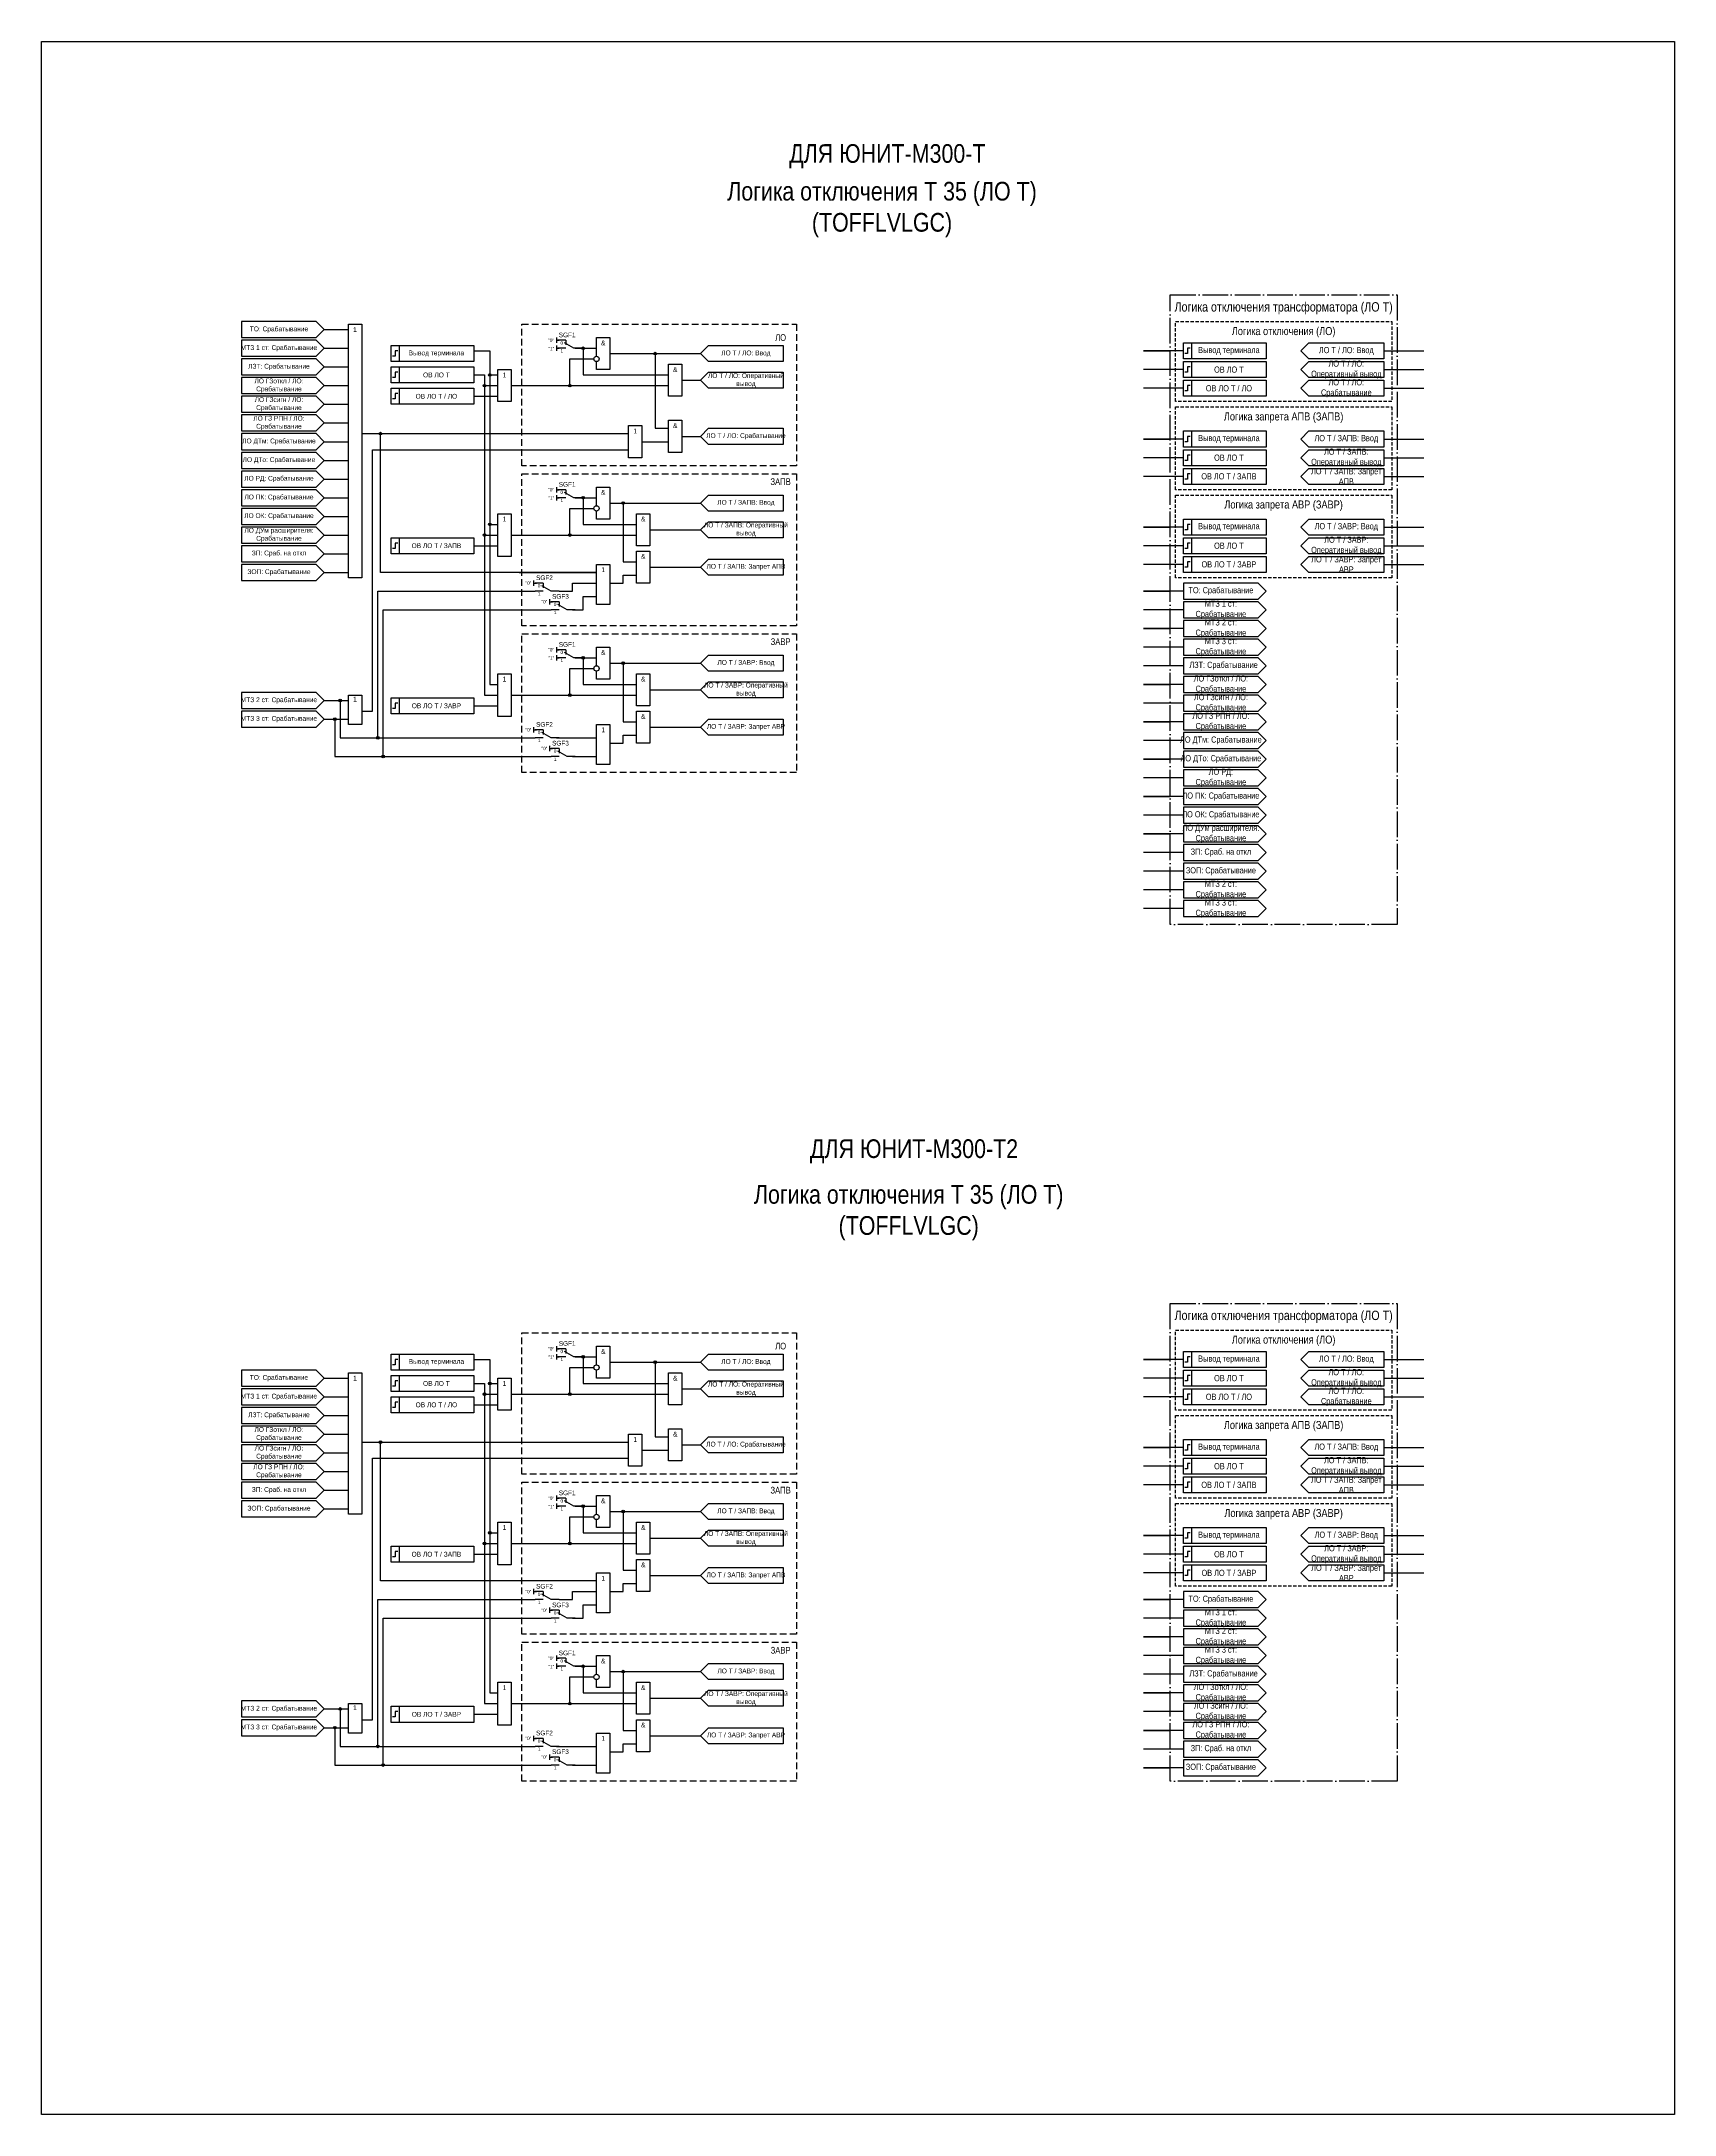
# Model space of a CAD drawing. Header units: millimetres. Extents: x -412 to 1173, y -391 to 386.
# Drawn here: x 561 to 1173, y -391 to 386 of the extents above; entities that cross this region are included whole.
import ezdxf
from ezdxf.enums import TextEntityAlignment as Align

# ---------------------------------------------------------------- set-up
doc = ezdxf.new("R2010")
doc.units = ezdxf.units.MM
doc.linetypes.add('ACAD_ISO04W100', pattern=[30, 24, -3, 0, -3])
doc.linetypes.add('штриховая2', pattern=[0.375, 0.25, -0.125])
doc.layers.add('TEXT', color=7, linetype='Continuous', lineweight=25)
doc.layers.add('Основная', color=7, linetype='Continuous')
doc.styles.add('1.8_Gost_RD', font='ARIALN.TTF', dxfattribs={"height": 1.8})
doc.styles.add('2.5_Gost_RD', font='ARIALN.TTF', dxfattribs={"height": 2.5})
doc.styles.add('3.5_Gost_RD', font='ARIALN.TTF', dxfattribs={"height": 3.5})
doc.styles.add('Вывод', font='ARIALN.TTF', dxfattribs={"height": 2.5})
doc.styles.add('Компонент', font='ARIALN.TTF', dxfattribs={"height": 3.5})

# ---------------------------------------------------------------- blocks, each defined once
blk = doc.blocks.new('*U78')
at = {"layer": 'Основная', "color": 0}
blk.add_line((0, 0), (7, 4), dxfattribs=at)
at = {"layer": 'Основная', "ltscale": 0.35}
blk.add_line((6, 6), (6, 2.5), dxfattribs=at)
blk = doc.blocks.new('*U80')
at = {"layer": 'Основная', "color": 0}
for p, q in [((-3, 6), (-9, 6)), ((-3, 0), (-9, 0)), ((9, 0), (3, 0))]:
    blk.add_line(p, q, dxfattribs=at)
at = {"layer": 'Основная', "ltscale": 0.25, "xscale": -1}
blk.add_blockref('*U78', (3, 0), dxfattribs=at)
at = {"layer": 'Основная'}
for tag, height, style, p in [('В1', 2.5, 'Вывод', (-14, 6)), ('В2', 2.5, 'Вывод', (-6, 4)), ('ОУ', 3.5, 'Компонент', (-2, 10)), ('В3', 2.5, 'Вывод', (-6, -2))]:
    blk.add_attdef(tag, text='', height=height, dxfattribs=dict(at, style=style)).set_placement(p, align=Align.MIDDLE_CENTER)
blk = doc.blocks.new('Точка')
at = {"ltscale": 100}
h = blk.add_hatch(color=256, dxfattribs=at)
h.dxf.hatch_style = 1
edge = h.paths.add_edge_path()
edge.add_arc((0, 0), 0.5, 0, 360)
blk.add_circle((0, 0), 0.5, dxfattribs=at)

msp = doc.modelspace()

# ---------------------------------------------------------------- linework, layer by layer
at = {"ltscale": 100}
for p, q in [((754, 275), (754, 273)), ((754, 274), (755, 274)), ((754, 272), (754, 270)), ((754, 271), (755, 271)), ((989, 270), (974, 270)), ((974, 270), (984, 270)), ((1064, 270), (1079, 270)), ((989, 263), (974, 263)), ((1064, 263), (1079, 263)), ((989, 256), (974, 256)), ((1064, 256), (1079, 256)), ((811, 241), (808, 238)), ((681, 239), (781, 239)), ((786, 236), (796, 236)), ((808, 238), (811, 235)), ((989, 237), (974, 237)), ((974, 237), (984, 237)), ((1064, 237), (1079, 237)), ((989, 230), (974, 230)), ((1036, 226), (1033, 223)), ((1064, 230), (1079, 230)), ((754, 219), (754, 217)), ((754, 218), (755, 218)), ((989, 223), (974, 223)), ((1033, 223), (1036, 220)), ((1064, 223), (1079, 223)), ((754, 216), (754, 214)), ((754, 215), (755, 215)), ((989, 204), (974, 204)), ((974, 204), (984, 204)), ((1064, 204), (1079, 204)), ((989, 197), (974, 197)), ((1064, 197), (1079, 197)), ((740, 187), (688, 187)), ((811, 192), (808, 189)), ((808, 189), (811, 186)), ((989, 190), (974, 190)), ((1036, 193), (1033, 190)), ((1033, 190), (1036, 187)), ((1064, 190), (1079, 190)), ((740, 180), (746, 180)), ((745.5, 182), (745.5, 184)), ((745.5, 183), (746.5, 183)), ((989, 180), (974, 180)), ((974, 180), (984, 180)), ((740, 173), (752, 173)), ((751.5, 175), (751.5, 177)), ((751.5, 176), (752.5, 176)), ((989, 173), (974, 173)), ((989, 166), (974, 166)), ((974, 166), (984, 166)), ((754, 159), (754, 157)), ((754, 158), (755, 158)), ((754, 156), (754, 154)), ((989, 159), (974, 159)), ((754, 155), (755, 155)), ((989, 152), (974, 152)), ((989, 145), (974, 145)), ((974, 145), (984, 145)), ((989, 138), (974, 138)), ((740, 125), (746, 125)), ((745.5, 127), (745.5, 129)), ((745.5, 128), (746.5, 128)), ((754, 125), (769, 125)), ((811, 132), (808, 129)), ((808, 129), (811, 126)), ((989, 131), (974, 131)), ((974, 131), (984, 131)), ((740, 118), (752, 118)), ((751.5, 120), (751.5, 122)), ((751.5, 121), (752.5, 121)), ((760, 118), (769, 118)), ((989, 124), (974, 124)), ((989, 117), (974, 117)), ((974, 117), (984, 117)), ((989, 110), (974, 110)), ((989, 103), (974, 103)), ((974, 103), (984, 103)), ((989, 96), (974, 96)), ((989, 89), (974, 89)), ((974, 89), (984, 89)), ((989, 82), (974, 82)), ((989, 75), (974, 75)), ((989, 68), (974, 68)), ((989, 61), (974, 61)), ((754, -103), (754, -105)), ((754, -104), (755, -104)), ((754, -106), (754, -108)), ((754, -107), (755, -107)), ((989, -108), (974, -108)), ((974, -108), (984, -108)), ((1064, -108), (1079, -108)), ((989, -115), (974, -115)), ((1064, -115), (1079, -115)), ((989, -122), (974, -122)), ((1064, -122), (1079, -122)), ((681, -139), (781, -139)), ((811, -137), (808, -140)), ((786, -142), (796, -142)), ((808, -140), (811, -143)), ((989, -141), (974, -141)), ((974, -141), (984, -141)), ((1064, -141), (1079, -141)), ((989, -148), (974, -148)), ((989, -155), (974, -155)), ((1036, -152), (1033, -155)), ((1033, -155), (1036, -158)), ((1064, -148), (1079, -148)), ((1064, -155), (1079, -155)), ((754, -159), (754, -161)), ((754, -160), (755, -160)), ((754, -162), (754, -164)), ((754, -163), (755, -163)), ((989, -174), (974, -174)), ((974, -174), (984, -174)), ((1064, -174), (1079, -174)), ((811, -186), (808, -189)), ((989, -181), (974, -181)), ((1036, -185), (1033, -188)), ((1064, -181), (1079, -181)), ((745.5, -196), (745.5, -194)), ((808, -189), (811, -192)), ((989, -188), (974, -188)), ((1033, -188), (1036, -191)), ((1064, -188), (1079, -188)), ((740, -198), (746, -198)), ((745.5, -195), (746.5, -195)), ((751.5, -203), (751.5, -201)), ((751.5, -202), (752.5, -202)), ((989, -198), (974, -198)), ((974, -198), (984, -198)), ((740, -205), (752, -205)), ((989, -205), (974, -205)), ((989, -212), (974, -212)), ((974, -212), (984, -212)), ((754, -219), (754, -221)), ((754, -220), (755, -220)), ((754, -222), (754, -224)), ((754, -223), (755, -223)), ((989, -219), (974, -219)), ((989, -226), (974, -226)), ((989, -233), (974, -233)), ((974, -233), (984, -233)), ((989, -240), (974, -240)), ((811, -246), (808, -249)), ((989, -247), (974, -247)), ((974, -247), (984, -247)), ((740, -253), (746, -253)), ((745.5, -251), (745.5, -249)), ((745.5, -250), (746.5, -250)), ((751.5, -258), (751.5, -256)), ((754, -253), (769, -253)), ((808, -249), (811, -252)), ((989, -254), (974, -254)), ((740, -260), (752, -260)), ((751.5, -257), (752.5, -257)), ((760, -260), (769, -260)), ((989, -261), (974, -261)), ((974, -261), (984, -261))]:
    msp.add_line(p, q, dxfattribs=at)
at = {"color": 3, "ltscale": 100}
msp.add_lwpolyline([(561, 386), (1173, 386), (1173, -391), (561, -391)], close=True, dxfattribs=at)
at = {"color": 251, "linetype": 'ACAD_ISO04W100', "lineweight": 30, "ltscale": 0.4, "true_color": 0x58595b}
for points in [[(984, 291), (1069, 291), (1069, 55), (984, 55)], [(984, -87), (1069, -87), (1069, -266), (984, -266)]]:
    msp.add_lwpolyline(points, close=True, dxfattribs=at)
at = {"ltscale": 100}
for points in [[(667, 278), (664, 281), (636, 281), (636, 275), (664, 275), (667, 278)], [(676, 236), (676, 280), (681, 280), (681, 185), (676, 185), (676, 236)], [(667, 271), (664, 274), (636, 274), (636, 268), (664, 268), (667, 271)], [(667, 278), (676, 278)], [(769, 268), (769, 275), (774, 275), (774, 263), (769, 263), (769, 266)], [(808, 269), (811, 272), (839, 272), (839, 266), (811, 266), (808, 269)], [(1033, 270), (1036, 273), (1064, 273), (1064, 267), (1036, 267), (1033, 270)], [(667, 264), (664, 267), (636, 267), (636, 261), (664, 261), (667, 264)], [(667, 271), (676, 271)], [(723, 270), (729, 270), (729, 261), (732, 261)], [(737, 257), (759, 257), (759, 267), (768, 267)], [(761, 271), (769, 271)], [(761, 271), (764, 271), (764, 261), (796, 261)], [(774, 269), (808, 269)], [(774, 269), (791, 269), (791, 241), (796, 241)], [(1033, 263), (1036, 266), (1064, 266), (1064, 260), (1036, 260), (1033, 263)], [(667, 257), (664, 260), (636, 260), (636, 254), (664, 254), (667, 257)], [(667, 264), (676, 264)], [(667, 257), (676, 257)], [(723, 261), (727, 261), (727, 257), (732, 257)], [(727, 257), (727, 201), (732, 201)], [(729, 261), (729, 205), (732, 205)], [(737, 257), (796, 257)], [(801, 259), (808, 259)], [(808, 259), (811, 262), (839, 262), (839, 256), (811, 256), (808, 259)], [(667, 250), (664, 253), (636, 253), (636, 247), (664, 247), (667, 250)], [(667, 250), (676, 250)], [(723, 253), (732, 253)], [(667, 243), (664, 246), (636, 246), (636, 240), (664, 240), (667, 243)], [(667, 243), (676, 243)], [(808, 238), (811, 241), (839, 241), (839, 235), (811, 235), (808, 238)], [(667, 236), (664, 239), (636, 239), (636, 233), (664, 233), (667, 236)], [(667, 236), (676, 236)], [(769, 187), (688, 187), (688, 239)], [(801, 238), (808, 238)], [(1033, 237), (1036, 240), (1064, 240), (1064, 234), (1036, 234), (1033, 237)], [(667, 229), (664, 232), (636, 232), (636, 226), (664, 226), (667, 229)], [(667, 229), (676, 229)], [(681, 135), (685, 135), (685, 233), (781, 233)], [(1033, 230), (1036, 233), (1064, 233), (1064, 227), (1036, 227), (1033, 230)], [(1033, 223), (1036, 226), (1064, 226), (1064, 220), (1036, 220), (1033, 223)], [(667, 222), (664, 225), (636, 225), (636, 219), (664, 219), (667, 222)], [(667, 215), (664, 218), (636, 218), (636, 212), (664, 212), (667, 215)], [(667, 222), (676, 222)], [(769, 212), (769, 219), (774, 219), (774, 207), (769, 207), (769, 210)], [(667, 208), (664, 211), (636, 211), (636, 205), (664, 205), (667, 208)], [(667, 215), (676, 215)], [(737, 201), (759, 201), (759, 211), (768, 211)], [(761, 215), (769, 215)], [(761, 215), (764, 215), (764, 205), (784, 205)], [(774, 213), (808, 213)], [(774, 213), (779, 213), (779, 191), (784, 191)], [(808, 213), (811, 216), (839, 216), (839, 210), (811, 210), (808, 213)], [(667, 201), (664, 204), (636, 204), (636, 198), (664, 198), (667, 201)], [(667, 208), (676, 208)], [(729, 205), (729, 145), (732, 145)], [(789, 203), (808, 203)], [(808, 203), (811, 206), (839, 206), (839, 200), (811, 200), (808, 203)], [(1033, 204), (1036, 207), (1064, 207), (1064, 201), (1036, 201), (1033, 204)], [(667, 194), (664, 197), (636, 197), (636, 191), (664, 191), (667, 194)], [(667, 201), (676, 201)], [(723, 197), (732, 197)], [(727, 201), (727, 141), (732, 141)], [(737, 201), (784, 201)], [(1033, 197), (1036, 200), (1064, 200), (1064, 194), (1036, 194), (1033, 197)], [(667, 187), (664, 190), (636, 190), (636, 184), (664, 184), (667, 187)], [(667, 194), (676, 194)], [(667, 187), (676, 187)], [(740, 187), (769, 187)], [(789, 189), (808, 189)], [(808, 189), (811, 192), (839, 192), (839, 186), (811, 186), (808, 189)], [(1033, 190), (1036, 193), (1064, 193), (1064, 187), (1036, 187), (1033, 190)], [(673, 139), (673, 125), (687, 125), (687, 180), (743, 180)], [(755, 180), (760, 180), (760, 183), (769, 183)], [(774, 183), (779, 183), (779, 186), (784, 186)], [(1020, 180), (1017, 183), (989, 183), (989, 177), (1017, 177), (1020, 180)], [(671, 132), (671, 118), (689, 118), (689, 173), (743, 173)], [(760, 173), (764, 173), (764, 178), (769, 178)], [(1020, 173), (1017, 176), (989, 176), (989, 170), (1017, 170), (1020, 173)], [(1020, 166), (1017, 169), (989, 169), (989, 163), (1017, 163), (1020, 166)], [(769, 152), (769, 159), (774, 159), (774, 147), (769, 147), (769, 150)], [(808, 153), (811, 156), (839, 156), (839, 150), (811, 150), (808, 153)], [(1020, 159), (1017, 162), (989, 162), (989, 156), (1017, 156), (1020, 159)], [(737, 141), (759, 141), (759, 151), (768, 151)], [(761, 155), (769, 155)], [(761, 155), (764, 155), (764, 145), (784, 145)], [(774, 153), (808, 153)], [(774, 153), (779, 153), (779, 131), (784, 131)], [(1020, 152), (1017, 155), (989, 155), (989, 149), (1017, 149), (1020, 152)], [(1020, 145), (1017, 148), (989, 148), (989, 142), (1017, 142), (1020, 145)], [(667, 139), (664, 142), (636, 142), (636, 136), (664, 136), (667, 139)], [(737, 141), (784, 141)], [(789, 143), (808, 143)], [(808, 143), (811, 146), (839, 146), (839, 140), (811, 140), (808, 143)], [(1020, 138), (1017, 141), (989, 141), (989, 135), (1017, 135), (1020, 138)], [(667, 132), (664, 135), (636, 135), (636, 129), (664, 129), (667, 132)], [(667, 139), (676, 139)], [(723, 137), (732, 137)], [(1020, 131), (1017, 134), (989, 134), (989, 128), (1017, 128), (1020, 131)], [(667, 132), (676, 132)], [(687, 125), (741, 125)], [(774, 123), (779, 123), (779, 126), (784, 126)], [(789, 129), (808, 129)], [(808, 129), (811, 132), (839, 132), (839, 126), (811, 126), (808, 129)], [(1020, 124), (1017, 127), (989, 127), (989, 121), (1017, 121), (1020, 124)], [(689, 118), (741, 118)], [(1020, 117), (1017, 120), (989, 120), (989, 114), (1017, 114), (1020, 117)], [(1020, 110), (1017, 113), (989, 113), (989, 107), (1017, 107), (1020, 110)], [(1020, 103), (1017, 106), (989, 106), (989, 100), (1017, 100), (1020, 103)], [(1020, 96), (1017, 99), (989, 99), (989, 93), (1017, 93), (1020, 96)], [(1020, 89), (1017, 92), (989, 92), (989, 86), (1017, 86), (1020, 89)], [(1020, 82), (1017, 85), (989, 85), (989, 79), (1017, 79), (1020, 82)], [(1020, 75), (1017, 78), (989, 78), (989, 72), (1017, 72), (1020, 75)], [(1020, 68), (1017, 71), (989, 71), (989, 65), (1017, 65), (1020, 68)], [(1020, 61), (1017, 64), (989, 64), (989, 58), (1017, 58), (1020, 61)], [(723, -108), (729, -108), (729, -117), (732, -117)], [(761, -107), (769, -107)], [(761, -107), (764, -107), (764, -117), (796, -117)], [(769, -110), (769, -103), (774, -103), (774, -115), (769, -115), (769, -112)], [(808, -109), (811, -106), (839, -106), (839, -112), (811, -112), (808, -109)], [(1033, -108), (1036, -105), (1064, -105), (1064, -111), (1036, -111), (1033, -108)], [(667, -115), (664, -112), (636, -112), (636, -118), (664, -118), (667, -115)], [(667, -115), (676, -115)], [(676, -157), (676, -113), (681, -113), (681, -166), (676, -166), (676, -157)], [(737, -121), (759, -121), (759, -111), (768, -111)], [(774, -109), (808, -109)], [(774, -109), (791, -109), (791, -137), (796, -137)], [(808, -119), (811, -116), (839, -116), (839, -122), (811, -122), (808, -119)], [(1033, -115), (1036, -112), (1064, -112), (1064, -118), (1036, -118), (1033, -115)], [(667, -122), (664, -119), (636, -119), (636, -125), (664, -125), (667, -122)], [(667, -122), (676, -122)], [(723, -117), (727, -117), (727, -121), (732, -121)], [(727, -121), (727, -177), (732, -177)], [(729, -117), (729, -173), (732, -173)], [(737, -121), (796, -121)], [(801, -119), (808, -119)], [(667, -129), (664, -126), (636, -126), (636, -132), (664, -132), (667, -129)], [(667, -129), (676, -129)], [(723, -125), (732, -125)], [(667, -136), (664, -133), (636, -133), (636, -139), (664, -139), (667, -136)], [(667, -136), (676, -136)], [(769, -191), (688, -191), (688, -139)], [(808, -140), (811, -137), (839, -137), (839, -143), (811, -143), (808, -140)], [(1033, -141), (1036, -138), (1064, -138), (1064, -144), (1036, -144), (1033, -141)], [(667, -143), (664, -140), (636, -140), (636, -146), (664, -146), (667, -143)], [(667, -150), (664, -147), (636, -147), (636, -153), (664, -153), (667, -150)], [(667, -143), (676, -143)], [(681, -243), (685, -243), (685, -145), (781, -145)], [(801, -140), (808, -140)], [(1033, -148), (1036, -145), (1064, -145), (1064, -151), (1036, -151), (1033, -148)], [(667, -157), (664, -154), (636, -154), (636, -160), (664, -160), (667, -157)], [(667, -150), (676, -150)], [(1033, -155), (1036, -152), (1064, -152), (1064, -158), (1036, -158), (1033, -155)], [(667, -164), (664, -161), (636, -161), (636, -167), (664, -167), (667, -164)], [(667, -157), (676, -157)], [(761, -163), (769, -163)], [(761, -163), (764, -163), (764, -173), (784, -173)], [(769, -166), (769, -159), (774, -159), (774, -171), (769, -171), (769, -168)], [(808, -165), (811, -162), (839, -162), (839, -168), (811, -168), (808, -165)], [(667, -164), (676, -164)], [(737, -177), (759, -177), (759, -167), (768, -167)], [(774, -165), (808, -165)], [(774, -165), (779, -165), (779, -187), (784, -187)], [(727, -177), (727, -237), (732, -237)], [(729, -173), (729, -233), (732, -233)], [(737, -177), (784, -177)], [(789, -175), (808, -175)], [(808, -175), (811, -172), (839, -172), (839, -178), (811, -178), (808, -175)], [(1033, -174), (1036, -171), (1064, -171), (1064, -177), (1036, -177), (1033, -174)], [(1033, -181), (1036, -178), (1064, -178), (1064, -184), (1036, -184), (1033, -181)], [(723, -181), (732, -181)], [(808, -189), (811, -186), (839, -186), (839, -192), (811, -192), (808, -189)], [(1033, -188), (1036, -185), (1064, -185), (1064, -191), (1036, -191), (1033, -188)], [(774, -195), (779, -195), (779, -192), (784, -192)], [(789, -189), (808, -189)], [(673, -239), (673, -253), (687, -253), (687, -198), (743, -198)], [(755, -198), (760, -198), (760, -195), (769, -195)], [(760, -205), (764, -205), (764, -200), (769, -200)], [(1020, -198), (1017, -195), (989, -195), (989, -201), (1017, -201), (1020, -198)], [(1020, -205), (1017, -202), (989, -202), (989, -208), (1017, -208), (1020, -205)], [(671, -246), (671, -260), (689, -260), (689, -205), (743, -205)], [(1020, -212), (1017, -209), (989, -209), (989, -215), (1017, -215), (1020, -212)], [(1020, -219), (1017, -216), (989, -216), (989, -222), (1017, -222), (1020, -219)], [(761, -223), (769, -223)], [(761, -223), (764, -223), (764, -233), (784, -233)], [(769, -226), (769, -219), (774, -219), (774, -231), (769, -231), (769, -228)], [(774, -225), (808, -225)], [(774, -225), (779, -225), (779, -247), (784, -247)], [(808, -225), (811, -222), (839, -222), (839, -228), (811, -228), (808, -225)], [(1020, -226), (1017, -223), (989, -223), (989, -229), (1017, -229), (1020, -226)], [(737, -237), (759, -237), (759, -227), (768, -227)], [(808, -235), (811, -232), (839, -232), (839, -238), (811, -238), (808, -235)], [(1020, -233), (1017, -230), (989, -230), (989, -236), (1017, -236), (1020, -233)], [(667, -239), (664, -236), (636, -236), (636, -242), (664, -242), (667, -239)], [(667, -239), (676, -239)], [(737, -237), (784, -237)], [(789, -235), (808, -235)], [(1020, -240), (1017, -237), (989, -237), (989, -243), (1017, -243), (1020, -240)], [(667, -246), (664, -243), (636, -243), (636, -249), (664, -249), (667, -246)], [(667, -246), (676, -246)], [(723, -241), (732, -241)], [(808, -249), (811, -246), (839, -246), (839, -252), (811, -252), (808, -249)], [(1020, -247), (1017, -244), (989, -244), (989, -250), (1017, -250), (1020, -247)], [(687, -253), (741, -253)], [(774, -255), (779, -255), (779, -252), (784, -252)], [(789, -249), (808, -249)], [(1020, -254), (1017, -251), (989, -251), (989, -257), (1017, -257), (1020, -254)], [(689, -260), (741, -260)], [(1020, -261), (1017, -258), (989, -258), (989, -264), (1017, -264), (1020, -261)]]:
    msp.add_lwpolyline(points, dxfattribs=at)
at = {"linetype": 'штриховая2', "ltscale": 10}
for points in [[(741, 280), (844, 280), (844, 227), (741, 227)], [(741, 224), (844, 224), (844, 167), (741, 167)], [(741, 164), (844, 164), (844, 112), (741, 112)], [(741, -98), (844, -98), (844, -151), (741, -151)], [(741, -154), (844, -154), (844, -211), (741, -211)], [(741, -214), (844, -214), (844, -266), (741, -266)]]:
    msp.add_lwpolyline(points, close=True, dxfattribs=at)
at = {"linetype": 'штриховая2', "ltscale": 5}
for points in [[(986, 281), (1067, 281), (1067, 251), (986, 251)], [(986, 249), (1067, 249), (1067, 218), (986, 218)], [(986, 216), (1067, 216), (1067, 185), (986, 185)], [(986, -97), (1067, -97), (1067, -127), (986, -127)], [(986, -129), (1067, -129), (1067, -160), (986, -160)], [(986, -162), (1067, -162), (1067, -193), (986, -193)]]:
    msp.add_lwpolyline(points, close=True, dxfattribs=at)
at = {"ltscale": 100}
for points in [[(692, 272), (723, 272), (723, 266), (692, 266)], [(692, 272), (695, 272), (695, 266), (692, 266)], [(989, 273), (992, 273), (992, 267), (989, 267)], [(989, 273), (1020, 273), (1020, 267), (989, 267)], [(796, 265), (801, 265), (801, 253), (796, 253)], [(989, 266), (992, 266), (992, 260), (989, 260)], [(989, 266), (1020, 266), (1020, 260), (989, 260)], [(692, 264), (723, 264), (723, 258), (692, 258)], [(692, 264), (695, 264), (695, 258), (692, 258)], [(732, 263), (737, 263), (737, 251), (732, 251)], [(989, 259), (992, 259), (992, 253), (989, 253)], [(989, 259), (1020, 259), (1020, 253), (989, 253)], [(692, 256), (695, 256), (695, 250), (692, 250)], [(692, 256), (723, 256), (723, 250), (692, 250)], [(781, 242), (786, 242), (786, 230), (781, 230)], [(796, 244), (801, 244), (801, 232), (796, 232)], [(989, 240), (992, 240), (992, 234), (989, 234)], [(989, 240), (1020, 240), (1020, 234), (989, 234)], [(989, 233), (992, 233), (992, 227), (989, 227)], [(989, 233), (1020, 233), (1020, 227), (989, 227)], [(989, 226), (992, 226), (992, 220), (989, 220)], [(989, 226), (1020, 226), (1020, 220), (989, 220)], [(732, 209), (737, 209), (737, 193), (732, 193)], [(784, 209), (789, 209), (789, 197), (784, 197)], [(989, 207), (992, 207), (992, 201), (989, 201)], [(989, 207), (1020, 207), (1020, 201), (989, 201)], [(692, 200), (695, 200), (695, 194), (692, 194)], [(692, 200), (723, 200), (723, 194), (692, 194)], [(784, 195), (789, 195), (789, 183), (784, 183)], [(989, 200), (992, 200), (992, 194), (989, 194)], [(989, 200), (1020, 200), (1020, 194), (989, 194)], [(769, 190), (774, 190), (774, 175), (769, 175)], [(989, 193), (992, 193), (992, 187), (989, 187)], [(989, 193), (1020, 193), (1020, 187), (989, 187)], [(732, 149), (737, 149), (737, 133), (732, 133)], [(784, 149), (789, 149), (789, 137), (784, 137)], [(676, 141), (681, 141), (681, 130), (676, 130)], [(692, 140), (695, 140), (695, 134), (692, 134)], [(692, 140), (723, 140), (723, 134), (692, 134)], [(784, 135), (789, 135), (789, 123), (784, 123)], [(769, 130), (774, 130), (774, 115), (769, 115)], [(692, -106), (723, -106), (723, -112), (692, -112)], [(692, -106), (695, -106), (695, -112), (692, -112)], [(989, -105), (992, -105), (992, -111), (989, -111)], [(989, -105), (1020, -105), (1020, -111), (989, -111)], [(692, -114), (723, -114), (723, -120), (692, -120)], [(692, -114), (695, -114), (695, -120), (692, -120)], [(732, -115), (737, -115), (737, -127), (732, -127)], [(796, -113), (801, -113), (801, -125), (796, -125)], [(989, -112), (992, -112), (992, -118), (989, -118)], [(989, -112), (1020, -112), (1020, -118), (989, -118)], [(692, -122), (695, -122), (695, -128), (692, -128)], [(692, -122), (723, -122), (723, -128), (692, -128)], [(989, -119), (992, -119), (992, -125), (989, -125)], [(989, -119), (1020, -119), (1020, -125), (989, -125)], [(781, -136), (786, -136), (786, -148), (781, -148)], [(796, -134), (801, -134), (801, -146), (796, -146)], [(989, -138), (992, -138), (992, -144), (989, -144)], [(989, -138), (1020, -138), (1020, -144), (989, -144)], [(989, -145), (992, -145), (992, -151), (989, -151)], [(989, -145), (1020, -145), (1020, -151), (989, -151)], [(989, -152), (992, -152), (992, -158), (989, -158)], [(989, -152), (1020, -152), (1020, -158), (989, -158)], [(732, -169), (737, -169), (737, -185), (732, -185)], [(784, -169), (789, -169), (789, -181), (784, -181)], [(692, -178), (695, -178), (695, -184), (692, -184)], [(692, -178), (723, -178), (723, -184), (692, -184)], [(989, -171), (992, -171), (992, -177), (989, -177)], [(989, -171), (1020, -171), (1020, -177), (989, -177)], [(989, -178), (992, -178), (992, -184), (989, -184)], [(989, -178), (1020, -178), (1020, -184), (989, -184)], [(784, -183), (789, -183), (789, -195), (784, -195)], [(989, -185), (992, -185), (992, -191), (989, -191)], [(989, -185), (1020, -185), (1020, -191), (989, -191)], [(769, -188), (774, -188), (774, -203), (769, -203)], [(732, -229), (737, -229), (737, -245), (732, -245)], [(784, -229), (789, -229), (789, -241), (784, -241)], [(676, -237), (681, -237), (681, -248), (676, -248)], [(692, -238), (695, -238), (695, -244), (692, -244)], [(692, -238), (723, -238), (723, -244), (692, -244)], [(769, -248), (774, -248), (774, -263), (769, -263)], [(784, -243), (789, -243), (789, -255), (784, -255)]]:
    msp.add_lwpolyline(points, close=True, dxfattribs=at)
at = {"lineweight": 30, "ltscale": 100}
for points in [[(694.5, 270), (693.5, 270), (693.5, 268), (692.5, 268)], [(991.5, 271), (990.5, 271), (990.5, 269), (989.5, 269)], [(694.5, 262), (693.5, 262), (693.5, 260), (692.5, 260)], [(991.5, 264), (990.5, 264), (990.5, 262), (989.5, 262)], [(991.5, 257), (990.5, 257), (990.5, 255), (989.5, 255)], [(694.5, 254), (693.5, 254), (693.5, 252), (692.5, 252)], [(991.5, 238), (990.5, 238), (990.5, 236), (989.5, 236)], [(991.5, 231), (990.5, 231), (990.5, 229), (989.5, 229)], [(991.5, 224), (990.5, 224), (990.5, 222), (989.5, 222)], [(991.5, 205), (990.5, 205), (990.5, 203), (989.5, 203)], [(694.5, 198), (693.5, 198), (693.5, 196), (692.5, 196)], [(991.5, 198), (990.5, 198), (990.5, 196), (989.5, 196)], [(991.5, 191), (990.5, 191), (990.5, 189), (989.5, 189)], [(694.5, 138), (693.5, 138), (693.5, 136), (692.5, 136)], [(694.5, -108), (693.5, -108), (693.5, -110), (692.5, -110)], [(991.5, -107), (990.5, -107), (990.5, -109), (989.5, -109)], [(694.5, -116), (693.5, -116), (693.5, -118), (692.5, -118)], [(991.5, -114), (990.5, -114), (990.5, -116), (989.5, -116)], [(694.5, -124), (693.5, -124), (693.5, -126), (692.5, -126)], [(991.5, -121), (990.5, -121), (990.5, -123), (989.5, -123)], [(991.5, -140), (990.5, -140), (990.5, -142), (989.5, -142)], [(991.5, -147), (990.5, -147), (990.5, -149), (989.5, -149)], [(991.5, -154), (990.5, -154), (990.5, -156), (989.5, -156)], [(991.5, -173), (990.5, -173), (990.5, -175), (989.5, -175)], [(694.5, -180), (693.5, -180), (693.5, -182), (692.5, -182)], [(991.5, -180), (990.5, -180), (990.5, -182), (989.5, -182)], [(991.5, -187), (990.5, -187), (990.5, -189), (989.5, -189)], [(694.5, -240), (693.5, -240), (693.5, -242), (692.5, -242)]]:
    msp.add_lwpolyline(points, dxfattribs=at)
for centre in [(769, 267), (769, 211), (769, 151), (769, -111), (769, -167), (769, -227)]:
    msp.add_circle(centre, 1)
at = {"layer": 'Основная', "ltscale": 100}
for points in [[(1064, 259), (1064, 253), (1036, 253), (1033, 256), (1036, 259)], [(1064, -119), (1064, -125), (1036, -125), (1033, -122), (1036, -119)]]:
    msp.add_lwpolyline(points, close=True, dxfattribs=at)

# ---------------------------------------------------------------- block references
at = {"ltscale": 100}
for p in [(764, 271), (791, 269), (727, 257), (729, 261), (759, 257), (688, 239), (764, 215), (779, 213), (729, 205), (727, 201), (759, 201), (764, 155), (779, 153), (759, 141), (671, 132), (673, 139), (687, 125), (689, 118), (764, -107), (791, -109), (729, -117), (727, -121), (759, -121), (688, -139), (764, -163), (779, -165), (727, -177), (729, -173), (759, -177), (764, -223), (779, -225), (673, -239), (759, -237), (671, -246), (687, -253), (689, -260)]:
    msp.add_blockref('Точка', p, dxfattribs=at)
at = {"layer": 'Основная', "ltscale": 0.25, "xscale": 0.5, "yscale": 0.5, "zscale": 0.5}
for p, values in [((759, 271), {'ОУ': 'SGF1', 'В1': '"0"', 'В2': '0', 'В3': '1'}), ((759, 215), {'ОУ': 'SGF1', 'В1': '"0"', 'В2': '0', 'В3': '1'}), ((750.5, 180), {'ОУ': 'SGF2', 'В1': '"0"', 'В2': '0', 'В3': '1'}), ((756.5, 173), {'ОУ': 'SGF3', 'В1': '"0"', 'В2': '0', 'В3': '1'}), ((759, 155), {'ОУ': 'SGF1', 'В1': '"0"', 'В2': '0', 'В3': '1'}), ((750.5, 125), {'ОУ': 'SGF2', 'В1': '"0"', 'В2': '0', 'В3': '1'}), ((756.5, 118), {'ОУ': 'SGF3', 'В1': '"0"', 'В2': '0', 'В3': '1'}), ((759, -107), {'ОУ': 'SGF1', 'В1': '"0"', 'В2': '0', 'В3': '1'}), ((759, -163), {'ОУ': 'SGF1', 'В1': '"0"', 'В2': '0', 'В3': '1'}), ((750.5, -198), {'ОУ': 'SGF2', 'В1': '"0"', 'В2': '0', 'В3': '1'}), ((756.5, -205), {'ОУ': 'SGF3', 'В1': '"0"', 'В2': '0', 'В3': '1'}), ((759, -223), {'ОУ': 'SGF1', 'В1': '"0"', 'В2': '0', 'В3': '1'}), ((750.5, -253), {'ОУ': 'SGF2', 'В1': '"0"', 'В2': '0', 'В3': '1'}), ((756.5, -260), {'ОУ': 'SGF3', 'В1': '"0"', 'В2': '0', 'В3': '1'})]:
    msp.add_blockref('*U80', p, dxfattribs=at).add_auto_attribs(values)

# ---------------------------------------------------------------- texts
at = {"color": 6, "ltscale": 100, "char_height": 7, "width": 160, "attachment_point": 5, "style": '3.5_Gost_RD'}
for s, insert in [('ДЛЯ ЮНИТ-М300-Т', (878, 343)), ('ДЛЯ ЮНИТ-М300-Т2', (888, -30))]:
    msp.add_mtext(s, dxfattribs=dict(at, insert=insert))
at = {"color": 30, "ltscale": 100, "true_color": 0xf7941d, "char_height": 7, "width": 160, "attachment_point": 5, "style": '3.5_Gost_RD'}
for insert in [(876, 323), (886, -53)]:
    msp.add_mtext('{\\C3;Логика отключения Т 35 (ЛО Т) (}TOFFLVLGC{\\C3;) }', dxfattribs=dict(at, insert=insert))
at = {"color": 1, "ltscale": 100, "char_height": 3.5, "width": 85, "attachment_point": 5, "style": '3.5_Gost_RD'}
for insert in [(1026.5, 286), (1026.5, -92)]:
    msp.add_mtext('{\\C30;\\c1938679;Логика отключения трансформатора (ЛО Т)}', dxfattribs=dict(at, insert=insert))
at = {"ltscale": 100, "attachment_point": 5}
for s, insert, char_height, width, style in [('МТЗ 1 ст: Срабатывание ', (650, 271), 1.8, 28, '1.8_Gost_RD'), ('1', (678.5, 278), 1.8, 5, '1.8_Gost_RD'), ('&', (771.5, 273), 1.8, 5, '2.5_Gost_RD'), ('Логика отключения (ЛО)', (1026.5, 277), 3, 81, '3.5_Gost_RD'), ('ЛЗТ: Срабатывание ', (650, 264), 1.8, 28, '1.8_Gost_RD'), ('1', (734.5, 261), 1.8, 5, '2.5_Gost_RD'), ('&', (798.5, 263), 1.8, 5, '2.5_Gost_RD'), ('1', (783.5, 240), 1.8, 5, '2.5_Gost_RD'), ('&', (798.5, 242), 1.8, 5, '2.5_Gost_RD'), ('Логика запрета АПВ (ЗАПВ)', (1026.5, 245), 3, 81, '3.5_Gost_RD'), ('&', (771.5, 217), 1.8, 5, '2.5_Gost_RD'), ('ЛО ПК: Срабатывание', (650, 215), 1.8, 26.5657, '1.8_Gost_RD'), ('Логика запрета АВР (ЗАВР)', (1026.5, 212), 3, 81, '3.5_Gost_RD'), ('ЛО ОК: Срабатывание', (650, 208), 1.8, 25.9715, '1.8_Gost_RD'), ('ЛО ДУм расширителя: Срабатывание', (650, 201), 1.8, 31.9565, '1.8_Gost_RD'), ('1', (734.5, 207), 1.8, 5, '2.5_Gost_RD'), ('&', (786.5, 207), 1.8, 5, '2.5_Gost_RD'), ('1', (771.5, 188), 1.8, 5, '2.5_Gost_RD'), ('&', (786.5, 193), 1.8, 5, '2.5_Gost_RD'), ('МТЗ 1 ст: Срабатывание ', (1003, 173), 2.3, 28, '2.5_Gost_RD'), ('МТЗ 2 ст: Срабатывание ', (1003, 166), 2.3, 28, '2.5_Gost_RD'), ('&', (771.5, 157), 1.8, 5, '2.5_Gost_RD'), ('МТЗ 3 ст: Срабатывание ', (1003, 159), 2.3, 28, '2.5_Gost_RD'), ('1', (734.5, 147), 1.8, 5, '2.5_Gost_RD'), ('&', (786.5, 147), 1.8, 5, '2.5_Gost_RD'), ('ЛЗТ: Срабатывание ', (1004, 152), 2.3, 28, '2.5_Gost_RD'), ('МТЗ 2 ст: Срабатывание ', (650, 139), 1.8, 28, '1.8_Gost_RD'), ('1', (678.5, 139.5), 1.8, 5, '1.8_Gost_RD'), ('МТЗ 3 ст: Срабатывание ', (650, 132), 1.8, 28, '1.8_Gost_RD'), ('&', (786.5, 133), 1.8, 5, '2.5_Gost_RD'), ('1', (771.5, 128), 1.8, 5, '2.5_Gost_RD'), ('ЛО ПК: Срабатывание', (1003, 103), 2.3, 26.5331, '2.5_Gost_RD'), ('ЛО ОК: Срабатывание', (1003, 96), 2.3, 26.3606, '2.5_Gost_RD'), ('ЛО ДУм расширителя: Срабатывание', (1003, 89), 2.3, 37.4537, '2.5_Gost_RD'), ('МТЗ 2 ст: Срабатывание ', (1003, 68), 2.3, 28, '2.5_Gost_RD'), ('МТЗ 3 ст: Срабатывание ', (1003, 61), 2.3, 28, '2.5_Gost_RD'), ('Логика отключения (ЛО)', (1026.5, -101), 3, 81, '3.5_Gost_RD'), ('&', (771.5, -105), 1.8, 5, '2.5_Gost_RD'), ('1', (678.5, -115), 1.8, 5, '1.8_Gost_RD'), ('1', (734.5, -117), 1.8, 5, '2.5_Gost_RD'), ('&', (798.5, -115), 1.8, 5, '2.5_Gost_RD'), ('МТЗ 1 ст: Срабатывание ', (650, -122), 1.8, 28, '1.8_Gost_RD'), ('ЛЗТ: Срабатывание ', (650, -129), 1.8, 28, '1.8_Gost_RD'), ('Логика запрета АПВ (ЗАПВ)', (1026.5, -133), 3, 81, '3.5_Gost_RD'), ('1', (783.5, -138), 1.8, 5, '2.5_Gost_RD'), ('&', (798.5, -136), 1.8, 5, '2.5_Gost_RD'), ('&', (771.5, -161), 1.8, 5, '2.5_Gost_RD'), ('1', (734.5, -171), 1.8, 5, '2.5_Gost_RD'), ('&', (786.5, -171), 1.8, 5, '2.5_Gost_RD'), ('Логика запрета АВР (ЗАВР)', (1026.5, -166), 3, 81, '3.5_Gost_RD'), ('&', (786.5, -185), 1.8, 5, '2.5_Gost_RD'), ('1', (771.5, -190), 1.8, 5, '2.5_Gost_RD'), ('МТЗ 1 ст: Срабатывание ', (1003, -205), 2.3, 28, '2.5_Gost_RD'), ('МТЗ 2 ст: Срабатывание ', (1003, -212), 2.3, 28, '2.5_Gost_RD'), ('МТЗ 3 ст: Срабатывание ', (1003, -219), 2.3, 28, '2.5_Gost_RD'), ('&', (771.5, -221), 1.8, 5, '2.5_Gost_RD'), ('ЛЗТ: Срабатывание ', (1004, -226), 2.3, 28, '2.5_Gost_RD'), ('1', (734.5, -231), 1.8, 5, '2.5_Gost_RD'), ('&', (786.5, -231), 1.8, 5, '2.5_Gost_RD'), ('МТЗ 2 ст: Срабатывание ', (650, -239), 1.8, 28, '1.8_Gost_RD'), ('1', (678.5, -238.5), 1.8, 5, '1.8_Gost_RD'), ('МТЗ 3 ст: Срабатывание ', (650, -246), 1.8, 28, '1.8_Gost_RD'), ('&', (786.5, -245), 1.8, 5, '2.5_Gost_RD'), ('1', (771.5, -250), 1.8, 5, '2.5_Gost_RD')]:
    msp.add_mtext(s, dxfattribs=dict(at, insert=insert, char_height=char_height, width=width, style=style))
at = {"color": 0, "ltscale": 100, "width": 28, "attachment_point": 5}
for insert, char_height, style in [((709, 269), 1.8, '1.8_Gost_RD'), ((1006, 270), 2.3, '2.5_Gost_RD'), ((1006, 237), 2.3, '2.5_Gost_RD'), ((1006, 204), 2.3, '2.5_Gost_RD'), ((709, -109), 1.8, '1.8_Gost_RD'), ((1006, -108), 2.3, '2.5_Gost_RD'), ((1006, -141), 2.3, '2.5_Gost_RD'), ((1006, -174), 2.3, '2.5_Gost_RD')]:
    msp.add_mtext('{\\C256;Вывод терминала}', dxfattribs=dict(at, insert=insert, char_height=char_height, style=style))
at = {"ltscale": 100, "char_height": 1.25, "attachment_point": 1, "style": '3.5_Gost_RD'}
for insert in [(751, 271.5), (751, 215.5), (751, 155.5), (751, -106.5), (751, -162.5), (751, -222.5)]:
    msp.add_mtext_dynamic_manual_height_columns('"1"', width=2, gutter_width=17.5, heights=[0], dxfattribs=dict(at, insert=insert))
at = {"layer": 'TEXT', "ltscale": 100, "width": 28, "attachment_point": 5}
for s, insert, char_height, style in [('ЛО', (838, 275), 2.5, '2.5_Gost_RD'), ('ЛО Т / ЛО: Ввод', (825, 269), 1.8, '1.8_Gost_RD'), ('ЛО Т / ЛО: Оперативный вывод', (1050, 263), 2.3, '2.5_Gost_RD'), ('ЛО Т / ЛО: Ввод', (1050, 270), 2.3, '2.5_Gost_RD'), ('ЛО ГЗоткл / ЛО: Срабатывание', (650, 257), 1.8, '1.8_Gost_RD'), ('ОВ ЛО Т', (709, 261), 1.8, '1.8_Gost_RD'), ('ЛО Т / ЛО: Оперативный вывод', (825, 259), 1.8, '1.8_Gost_RD'), ('ЛО Т / ЛО: Срабатывание', (1050, 256), 2.3, '2.5_Gost_RD'), ('ЛО ГЗсигн / ЛО: Срабатывание', (650, 250), 1.8, '1.8_Gost_RD'), ('ЛО ГЗ РПН / ЛО: Срабатывание', (650, 243), 1.8, '1.8_Gost_RD'), ('ЛО Т / ЛО: Срабатывание', (825, 238), 1.8, '1.8_Gost_RD'), ('ЛО Т / ЗАПВ: Оперативный вывод', (1050, 230), 2.3, '2.5_Gost_RD'), ('ЛО Т / ЗАПВ: Ввод', (1050, 237), 2.3, '2.5_Gost_RD'), ('ЛО Т / ЗАПВ: Запрет АПВ', (1050, 223), 2.3, '2.5_Gost_RD'), ('ЗАПВ', (838, 221), 2.5, '2.5_Gost_RD'), ('ЛО Т / ЗАПВ: Ввод', (825, 213), 1.8, '1.8_Gost_RD'), ('ЛО Т / ЗАПВ: Оперативный вывод', (825, 203), 1.8, '1.8_Gost_RD'), ('ЛО Т / ЗАВР: Ввод', (1050, 204), 2.3, '2.5_Gost_RD'), ('ЗП: Сраб. на откл', (650, 194), 1.8, '1.8_Gost_RD'), ('ЛО Т / ЗАВР: Оперативный вывод', (1050, 197), 2.3, '2.5_Gost_RD'), ('ЗОП: Срабатывание', (650, 187), 1.8, '1.8_Gost_RD'), ('ЛО Т / ЗАПВ: Запрет АПВ', (825, 189), 1.8, '1.8_Gost_RD'), ('ЛО Т / ЗАВР: Запрет АВР', (1050, 190), 2.3, '2.5_Gost_RD'), ('ЗАВР', (838, 161), 2.5, '2.5_Gost_RD'), ('ЛО Т / ЗАВР: Ввод', (825, 153), 1.8, '1.8_Gost_RD'), ('ЛО ГЗоткл / ЛО: Срабатывание', (1003, 145), 2.3, '2.5_Gost_RD'), ('ЛО Т / ЗАВР: Оперативный вывод', (825, 143), 1.8, '1.8_Gost_RD'), ('ЛО ГЗсигн / ЛО: Срабатывание', (1003, 138), 2.3, '2.5_Gost_RD'), ('ЛО ГЗ РПН / ЛО: Срабатывание', (1003, 131), 2.3, '2.5_Gost_RD'), ('ЛО Т / ЗАВР: Запрет АВР', (825, 129), 1.8, '1.8_Gost_RD'), ('ЗП: Сраб. на откл', (1003, 82), 2.3, '2.5_Gost_RD'), ('ЗОП: Срабатывание', (1003, 75), 2.3, '2.5_Gost_RD'), ('ЛО Т / ЛО: Ввод', (825, -109), 1.8, '1.8_Gost_RD'), ('ЛО', (838, -103), 2.5, '2.5_Gost_RD'), ('ЛО Т / ЛО: Ввод', (1050, -108), 2.3, '2.5_Gost_RD'), ('ОВ ЛО Т', (709, -117), 1.8, '1.8_Gost_RD'), ('ЛО Т / ЛО: Оперативный вывод', (825, -119), 1.8, '1.8_Gost_RD'), ('ЛО Т / ЛО: Оперативный вывод', (1050, -115), 2.3, '2.5_Gost_RD'), ('ЛО Т / ЛО: Срабатывание', (1050, -122), 2.3, '2.5_Gost_RD'), ('ЛО ГЗоткл / ЛО: Срабатывание', (650, -136), 1.8, '1.8_Gost_RD'), ('ЛО Т / ЛО: Срабатывание', (825, -140), 1.8, '1.8_Gost_RD'), ('ЛО Т / ЗАПВ: Ввод', (1050, -141), 2.3, '2.5_Gost_RD'), ('ЛО ГЗ РПН / ЛО: Срабатывание', (650, -150), 1.8, '1.8_Gost_RD'), ('ЛО ГЗсигн / ЛО: Срабатывание', (650, -143), 1.8, '1.8_Gost_RD'), ('ЛО Т / ЗАПВ: Оперативный вывод', (1050, -148), 2.3, '2.5_Gost_RD'), ('ЛО Т / ЗАПВ: Запрет АПВ', (1050, -155), 2.3, '2.5_Gost_RD'), ('ЗОП: Срабатывание', (650, -164), 1.8, '1.8_Gost_RD'), ('ЗП: Сраб. на откл', (650, -157), 1.8, '1.8_Gost_RD'), ('ЗАПВ', (838, -157), 2.5, '2.5_Gost_RD'), ('ЛО Т / ЗАПВ: Ввод', (825, -165), 1.8, '1.8_Gost_RD'), ('ЛО Т / ЗАПВ: Оперативный вывод', (825, -175), 1.8, '1.8_Gost_RD'), ('ЛО Т / ЗАВР: Оперативный вывод', (1050, -181), 2.3, '2.5_Gost_RD'), ('ЛО Т / ЗАВР: Ввод', (1050, -174), 2.3, '2.5_Gost_RD'), ('ЛО Т / ЗАВР: Запрет АВР', (1050, -188), 2.3, '2.5_Gost_RD'), ('ЛО Т / ЗАПВ: Запрет АПВ', (825, -189), 1.8, '1.8_Gost_RD'), ('ЗАВР', (838, -217), 2.5, '2.5_Gost_RD'), ('ЛО Т / ЗАВР: Ввод', (825, -225), 1.8, '1.8_Gost_RD'), ('ЛО Т / ЗАВР: Оперативный вывод', (825, -235), 1.8, '1.8_Gost_RD'), ('ЛО ГЗоткл / ЛО: Срабатывание', (1003, -233), 2.3, '2.5_Gost_RD'), ('ЛО ГЗсигн / ЛО: Срабатывание', (1003, -240), 2.3, '2.5_Gost_RD'), ('ЛО Т / ЗАВР: Запрет АВР', (825, -249), 1.8, '1.8_Gost_RD'), ('ЛО ГЗ РПН / ЛО: Срабатывание', (1003, -247), 2.3, '2.5_Gost_RD'), ('ЗП: Сраб. на откл', (1003, -254), 2.3, '2.5_Gost_RD'), ('ЗОП: Срабатывание', (1003, -261), 2.3, '2.5_Gost_RD')]:
    msp.add_mtext(s, dxfattribs=dict(at, insert=insert, char_height=char_height, style=style))
at = {"layer": 'TEXT', "color": 0, "ltscale": 100, "attachment_point": 5}
for s, insert, char_height, width, style in [('{\\C256;ОВ ЛО Т}', (1006, 263), 2.3, 28, '2.5_Gost_RD'), ('{\\C256;ОВ ЛО Т / ЛО}', (1006, 256), 2.3, 28, '2.5_Gost_RD'), ('{\\C256;ОВ ЛО Т / ЛО}', (709, 253), 1.8, 28, '1.8_Gost_RD'), ('{\\C256;ЛО ДТм: Срабатывание}', (650, 236), 1.8, 28, '1.8_Gost_RD'), ('{\\C256;ЛО ДТо: Срабатывание}', (650, 229), 1.8, 28, '1.8_Gost_RD'), ('{\\C256;ОВ ЛО Т}', (1006, 230), 2.3, 28, '2.5_Gost_RD'), ('{\\C256;ЛО РД: Срабатывание}', (650, 222), 1.8, 26.3126, '1.8_Gost_RD'), ('{\\C256;ОВ ЛО Т}', (1006, 197), 2.3, 28, '2.5_Gost_RD'), ('{\\C256;ЛО ДТм: Срабатывание}', (1003, 124), 2.3, 28, '2.5_Gost_RD'), ('{\\C256;ЛО ДТо: Срабатывание}', (1003, 117), 2.3, 28, '2.5_Gost_RD'), ('{\\C256;ЛО РД: Срабатывание}', (1003, 110), 2.3, 25.2389, '2.5_Gost_RD'), ('{\\C256;ОВ ЛО Т}', (1006, -115), 2.3, 28, '2.5_Gost_RD'), ('{\\C256;ОВ ЛО Т / ЛО}', (709, -125), 1.8, 28, '1.8_Gost_RD'), ('{\\C256;ОВ ЛО Т / ЛО}', (1006, -122), 2.3, 28, '2.5_Gost_RD'), ('{\\C256;ОВ ЛО Т}', (1006, -148), 2.3, 28, '2.5_Gost_RD'), ('{\\C256;ОВ ЛО Т}', (1006, -181), 2.3, 28, '2.5_Gost_RD')]:
    msp.add_mtext(s, dxfattribs=dict(at, insert=insert, char_height=char_height, width=width, style=style))
at = {"layer": 'Основная', "color": 0, "ltscale": 100, "width": 28, "attachment_point": 5}
for s, insert, char_height, style in [('{\\C256;ТО: Срабатывание}', (650, 278), 1.8, '1.8_Gost_RD'), ('{\\C256;ОВ ЛО Т / ЗАПВ}', (1006, 223), 2.3, '2.5_Gost_RD'), ('{\\C256;ОВ ЛО Т / ЗАПВ}', (709, 197), 1.8, '1.8_Gost_RD'), ('{\\C256;ОВ ЛО Т / ЗАВР}', (1006, 190), 2.3, '2.5_Gost_RD'), ('{\\C256;ТО: Срабатывание}', (1003, 180), 2.3, '2.5_Gost_RD'), ('{\\C256;ОВ ЛО Т / ЗАВР}', (709, 137), 1.8, '1.8_Gost_RD'), ('{\\C256;ТО: Срабатывание}', (650, -115), 1.8, '1.8_Gost_RD'), ('{\\C256;ОВ ЛО Т / ЗАПВ}', (1006, -155), 2.3, '2.5_Gost_RD'), ('{\\C256;ОВ ЛО Т / ЗАПВ}', (709, -181), 1.8, '1.8_Gost_RD'), ('{\\C256;ОВ ЛО Т / ЗАВР}', (1006, -188), 2.3, '2.5_Gost_RD'), ('{\\C256;ТО: Срабатывание}', (1003, -198), 2.3, '2.5_Gost_RD'), ('{\\C256;ОВ ЛО Т / ЗАВР}', (709, -241), 1.8, '1.8_Gost_RD')]:
    msp.add_mtext(s, dxfattribs=dict(at, insert=insert, char_height=char_height, style=style))

doc.saveas('drawing.dxf')
